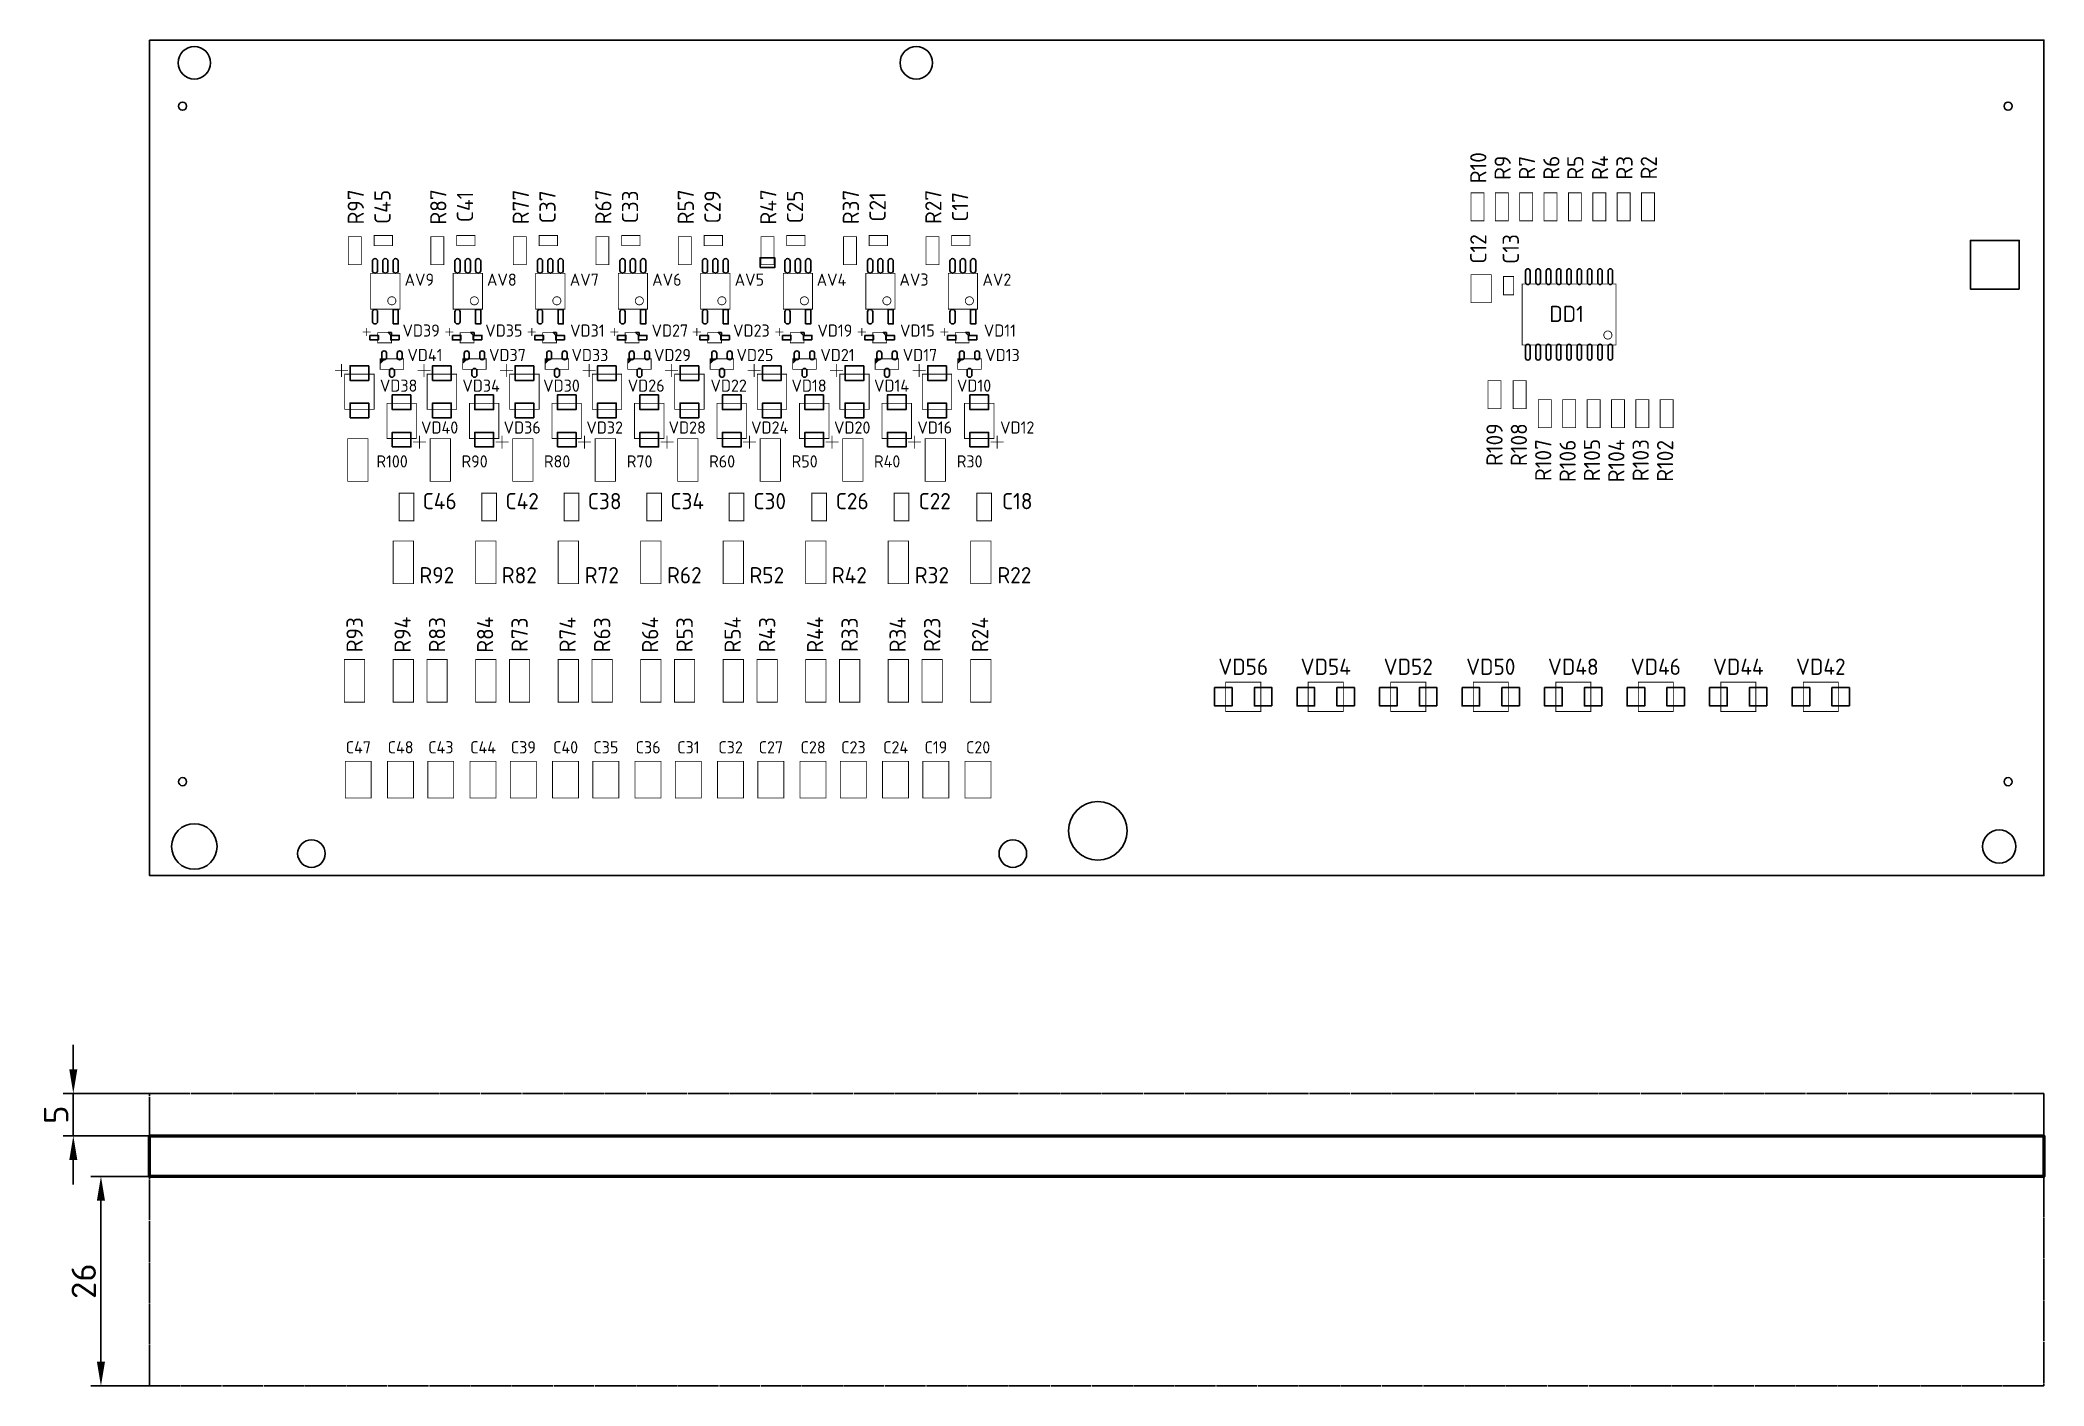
# Model space of a CAD drawing. Header units: millimetres. Extents: x -16 to 800, y -58 to 679.
# Drawn here: x 318.9 to 565.7, y -58 to 107.7 of the extents above; entities that cross this region are included whole.
import ezdxf
from ezdxf.enums import TextEntityAlignment as Align

# ---------------------------------------------------------------- set-up
doc = ezdxf.new("R2010")
doc.units = ezdxf.units.MM
doc.linetypes.add('Тип линии1', pattern=[10, 5, 0, 5])
for name, color, linetype in [('BG_OUTLINE', 7, 'Continuous'), ('PG_ASSEMBLY_BOTTOM', 7, 'Continuous'), ('PIN_BOTTOM', 7, 'Continuous'), ('RD_ASSEMBLY_BOTTOM', 7, 'Continuous'), ('РАЗМЕРЫ', 7, 'Continuous')]:
    doc.layers.add(name, color=color, linetype=linetype)
doc.styles.get("Standard").update_dxf_attribs({"font": 'txt.shx'})
doc.styles.add('ГОСТ 2.304', font='CS_Gost2304.shx')
doc.dimstyles.new('ЕСКД', dxfattribs={"dimscale": 0, "dimtxt": 3, "dimasz": 3, "dimexe": 1.25, "dimexo": 0, "dimtad": 1, "dimtoh": 1, "dimdec": 3, "dimrnd": 0.5, "dimtxsty": 'ГОСТ 2.304', "dimcen": 5, "dimadec": 3, "dimazin": 2, "dimtfac": 0.75, "dimtdec": 4, "dimtmove": 1, "dimatfit": 3, "dimfxl": 1, "dimtolj": 1, "dimarcsym": 0})

msp = doc.modelspace()

# ---------------------------------------------------------------- texts
at = {"layer": 'RD_ASSEMBLY_BOTTOM', "width": 0.916667}
for s, p in [('R10', (497, 92)), ('R9', (500, 92)), ('R7', (503, 92)), ('R6', (506, 92)), ('R5', (508.9549, 92)), ('R4', (512, 92)), ('R3', (515, 92)), ('R2', (518, 92)), ('R97', (358.7808, 87.1737)), ('C45', (362.069, 87.1782)), ('R87', (368.9408, 87.1737)), ('R77', (379.1008, 87.1737)), ('C37', (382.389, 87.1782)), ('R67', (389.2608, 87.1737)), ('C33', (392.549, 87.1782)), ('R57', (399.4208, 87.1737)), ('C29', (402.709, 87.1782)), ('R47', (409.5808, 87.1737)), ('C25', (412.869, 87.1782)), ('R37', (419.7408, 87.1737)), ('R27', (429.9008, 87.1737)), ('C17', (433.189, 87.1782)), ('C41', (372.229, 87.1782)), ('C21', (423.029, 87.1782)), ('C12', (497, 82)), ('C13', (501, 82)), ('R109', (499, 57.9028)), ('R108', (502, 57.9028)), ('R107', (505, 56)), ('R106', (508, 55.9028)), ('R105', (511, 56)), ('R104', (514, 55.9028)), ('R103', (517, 56)), ('R102', (520, 55.9028)), ('R93', (358.6329, 34.498)), ('R94', (364.5447, 34.5039)), ('R83', (368.7929, 34.498)), ('R84', (374.7047, 34.5039)), ('R73', (378.9529, 34.498)), ('R74', (384.8647, 34.5039)), ('R63', (389.1129, 34.498)), ('R64', (395.0247, 34.5039)), ('R53', (399.2729, 34.498)), ('R54', (405.1847, 34.5039)), ('R43', (409.4329, 34.498)), ('R44', (415.3447, 34.5039)), ('R33', (419.5929, 34.498)), ('R34', (425.5047, 34.5039)), ('R23', (429.7529, 34.498)), ('R24', (435.6647, 34.5039))]:
    msp.add_text(s, height=2, rotation=90, dxfattribs=at).set_placement(p, align=Align.CENTER)
for s, p in [('AV9', (365.6038, 78.2191)), ('AV8', (375.7638, 78.2191)), ('AV7', (385.9238, 78.2191)), ('AV6', (396.0838, 78.2191)), ('AV5', (406.2438, 78.2191)), ('AV4', (416.3574, 78.2045)), ('AV3', (426.5174, 78.2309)), ('AV2', (436.7238, 78.2191))]:
    msp.add_text(s, height=1.5, dxfattribs=at).set_placement(p, align=Align.MIDDLE)
for s, height, p in [('DD1', 2, (506.88, 73)), ('VD39', 1.5, (365.828, 71.2023)), ('VD35', 1.5, (376.012, 71.2023)), ('VD31', 1.5, (386.2935, 71.2023)), ('VD27', 1.5, (396.4535, 71.2023)), ('VD23', 1.5, (406.4939, 71.2023)), ('VD19', 1.5, (416.7735, 71.2023)), ('VD15', 1.5, (426.9335, 71.2023)), ('VD11', 1.5, (437.0935, 71.2023)), ('VD41', 1.5, (366.2931, 68.1851)), ('VD37', 1.5, (376.4531, 68.1851)), ('VD33', 1.5, (386.6131, 68.1851)), ('VD29', 1.5, (396.7731, 68.1851)), ('VD25', 1.5, (406.9331, 68.1851)), ('VD21', 1.5, (417.0931, 68.1851)), ('VD17', 1.5, (427.2531, 68.1851)), ('VD13', 1.5, (437.4131, 68.1851)), ('VD38', 1.5, (363.0554, 64.42)), ('VD34', 1.5, (373.2154, 64.42)), ('VD30', 1.5, (383.1116, 64.42)), ('VD26', 1.5, (393.5354, 64.42)), ('VD22', 1.5, (403.6954, 64.42)), ('VD18', 1.5, (413.5916, 64.42)), ('VD14', 1.5, (423.7516, 64.42)), ('VD10', 1.5, (433.9116, 64.42)), ('VD40', 1.5, (368.1087, 59.2634)), ('VD36', 1.5, (378.2687, 59.2634)), ('VD32', 1.5, (388.4287, 59.2634)), ('VD28', 1.5, (398.5887, 59.2634)), ('VD24', 1.5, (408.7487, 59.2634)), ('VD20', 1.5, (418.9087, 59.2634)), ('VD16', 1.5, (429.0687, 59.2634)), ('VD12', 1.5, (439.2287, 59.2634)), ('R100', 1.5, (362.2529, 55.0889)), ('R90', 1.5, (372.4129, 55.0889)), ('R80', 1.5, (382.5729, 55.0889)), ('R70', 1.5, (392.7329, 55.0889)), ('R60', 1.5, (402.8929, 55.0889)), ('R50', 1.5, (413.0529, 55.0889)), ('R40', 1.5, (423.2129, 55.0889)), ('R30', 1.5, (433.3729, 55.0889)), ('C46', 2, (368.1076, 49.9486)), ('C42', 2, (378.2676, 49.9486)), ('C38', 2, (388.4276, 49.9486)), ('C34', 2, (398.5876, 49.9486)), ('C30', 2, (408.7476, 49.9486)), ('C26', 2, (418.9076, 49.9486)), ('C22', 2, (429.0676, 49.9486)), ('C18', 2, (439.2276, 49.9486)), ('R92', 2, (367.7576, 40.8268)), ('R82', 2, (377.9176, 40.8268)), ('R72', 2, (388.0776, 40.8268)), ('R62', 2, (398.2376, 40.8268)), ('R52', 2, (408.3976, 40.8268)), ('R42', 2, (418.5576, 40.8268)), ('R32', 2, (428.7176, 40.8268)), ('R22', 2, (438.8776, 40.8268)), ('VD56', 2, (467.059, 29.555)), ('VD54', 2, (477.219, 29.555)), ('VD52', 2, (487.379, 29.555)), ('VD50', 2, (497.539, 29.555)), ('VD48', 2, (507.699, 29.555)), ('VD46', 2, (517.859, 29.555)), ('VD44', 2, (528.019, 29.555)), ('VD42', 2, (538.179, 29.555)), ('C47', 1.5, (358.0954, 19.8869)), ('C48', 1.5, (363.2954, 19.8869)), ('C43', 1.5, (368.2554, 19.8869)), ('C44', 1.5, (373.4554, 19.8869)), ('C39', 1.5, (378.4154, 19.8869)), ('C40', 1.5, (383.6154, 19.8869)), ('C35', 1.5, (388.5754, 19.8869)), ('C36', 1.5, (393.7754, 19.8869)), ('C31', 1.5, (398.7354, 19.8869)), ('C32', 1.5, (403.9354, 19.8869)), ('C27', 1.5, (408.8954, 19.8869)), ('C28', 1.5, (414.0954, 19.8869)), ('C23', 1.5, (419.0554, 19.8869)), ('C24', 1.5, (424.2554, 19.8869)), ('C19', 1.5, (429.2154, 19.8869)), ('C20', 1.5, (434.4154, 19.8869))]:
    msp.add_text(s, height=height, dxfattribs=at).set_placement(p, align=Align.CENTER)

# ---------------------------------------------------------------- blocks, each defined once
blk = doc.blocks.new('*D427')
at = {"layer": 'Defpoints', "color": 0}
for p in [(332.4, -22), (323, -27.2), (332.4, -27.2)]:
    blk.add_point(p, dxfattribs=at)
at = {"layer": 'РАЗМЕРЫ', "color": 0, "lineweight": -2}
for p, q in [((323, -19), (323, -16)), ((332.4, -22), (321.75, -22)), ((323, -22), (323, -27.2)), ((332.4, -27.2), (321.75, -27.2)), ((323, -30.2), (323, -33.2))]:
    blk.add_line(p, q, dxfattribs=at)
at = {"layer": 'РАЗМЕРЫ', "color": 0}
for points in [[(322.5, -19), (323.5, -19), (323, -22)], [(323.5, -30.2), (322.5, -30.2), (323, -27.2)]]:
    blk.add_solid(points, dxfattribs=at)
at = {"layer": 'РАЗМЕРЫ', "color": 0, "insert": (320.88, -24.6), "char_height": 3, "attachment_point": 5, "rotation": 90}
blk.add_mtext('\\A1;5', dxfattribs=at)
blk = doc.blocks.new('*D428')
at = {"layer": 'Defpoints', "color": 0}
for p in [(332.4, -32.2), (326.4, -58), (332.4, -58)]:
    blk.add_point(p, dxfattribs=at)
at = {"layer": 'РАЗМЕРЫ', "color": 0, "lineweight": -2}
for p, q in [((332.4, -32.2), (325.15, -32.2)), ((326.4, -35.2), (326.4, -55)), ((332.4, -58), (325.15, -58))]:
    blk.add_line(p, q, dxfattribs=at)
at = {"layer": 'РАЗМЕРЫ', "color": 0}
for points in [[(326.9, -35.2), (325.9, -35.2), (326.4, -32.2)], [(325.9, -55), (326.9, -55), (326.4, -58)]]:
    blk.add_solid(points, dxfattribs=at)
at = {"layer": 'РАЗМЕРЫ', "color": 0, "insert": (324.28, -45.1), "char_height": 3, "attachment_point": 5, "rotation": 90}
blk.add_mtext('\\A1;26', dxfattribs=at)

# ---------------------------------------------------------------- dimensions: what is measured, and where the dimension line sits
at = {"layer": 'РАЗМЕРЫ'}
for base, p1, p2, picture, middle in [((323, -27.2), (332.4, -22), (332.4, -27.2), '*D427', (320.875, -24.6)), ((326.4, -58), (332.4, -32.2), (332.4, -58), '*D428', (324.275, -45.1))]:
    dim = msp.add_linear_dim(base=base, p1=p1, p2=p2, angle=90, dimstyle='ЕСКД', override={"dimscale": 1, "dimlfac": 1, "dimsah": 1, "dimtolj": 1}, dxfattribs=at)
    dim.commit()
    dim.dimension.update_dxf_attribs({"geometry": picture, "text_midpoint": middle})

# ---------------------------------------------------------------- linework, layer by layer
at = {"layer": 'BG_OUTLINE'}
msp.add_lwpolyline([(332.4, 107.72), (565.65, 107.72), (565.65, 4.85), (332.4, 4.85)], close=True, dxfattribs=at)
at = {"layer": 'BG_OUTLINE', "linetype": 'Тип линии1'}
msp.add_lwpolyline([(332.4, -22), (565.65, -22), (565.65, -58), (332.4, -58)], close=True, dxfattribs=at)
at = {"layer": 'BG_OUTLINE', "lineweight": 50}
msp.add_lwpolyline([(332.4, -27.2), (565.65, -27.2), (565.65, -32.2), (332.4, -32.2)], close=True, dxfattribs=at)
at = {"layer": 'PG_ASSEMBLY_BOTTOM'}
for points, const_width in [([(496.7, 88.905), (495.1, 88.905), (495.1, 85.455), (496.7, 85.455), (496.7, 88.905)], 0.1), ([(499.7, 88.905), (498.1, 88.905), (498.1, 85.455), (499.7, 85.455), (499.7, 88.905)], 0.1), ([(502.7, 88.905), (501.1, 88.905), (501.1, 85.455), (502.7, 85.455), (502.7, 88.905)], 0.1), ([(505.7, 88.905), (504.1, 88.905), (504.1, 85.455), (505.7, 85.455), (505.7, 88.905)], 0.1), ([(508.7, 88.905), (507.1, 88.905), (507.1, 85.455), (508.7, 85.455), (508.7, 88.905)], 0.1), ([(511.7, 88.905), (510.1, 88.905), (510.1, 85.455), (511.7, 85.455), (511.7, 88.905)], 0.1), ([(514.7, 88.905), (513.1, 88.905), (513.1, 85.455), (514.7, 85.455), (514.7, 88.905)], 0.1), ([(517.7, 88.905), (516.1, 88.905), (516.1, 85.455), (517.7, 85.455), (517.7, 88.905)], 0.1), ([(356.869, 80.065), (358.469, 80.065), (358.469, 83.515), (356.869, 83.515), (356.869, 80.065)], 0.1), ([(360.044, 83.665), (360.044, 82.415), (362.294, 82.415), (362.294, 83.665), (360.044, 83.665)], 0.1), ([(367.029, 80.065), (368.629, 80.065), (368.629, 83.515), (367.029, 83.515), (367.029, 80.065)], 0.1), ([(370.204, 83.665), (370.204, 82.415), (372.454, 82.415), (372.454, 83.665), (370.204, 83.665)], 0.1), ([(377.189, 80.065), (378.789, 80.065), (378.789, 83.515), (377.189, 83.515), (377.189, 80.065)], 0.1), ([(380.364, 83.665), (380.364, 82.415), (382.614, 82.415), (382.614, 83.665), (380.364, 83.665)], 0.1), ([(387.349, 80.065), (388.949, 80.065), (388.949, 83.515), (387.349, 83.515), (387.349, 80.065)], 0.1), ([(390.524, 83.665), (390.524, 82.415), (392.774, 82.415), (392.774, 83.665), (390.524, 83.665)], 0.1), ([(397.509, 80.065), (399.109, 80.065), (399.109, 83.515), (397.509, 83.515), (397.509, 80.065)], 0.1), ([(400.684, 83.665), (400.684, 82.415), (402.934, 82.415), (402.934, 83.665), (400.684, 83.665)], 0.1), ([(407.669, 80.065), (409.269, 80.065), (409.269, 83.515), (407.669, 83.515), (407.669, 80.065)], 0.1), ([(410.844, 83.665), (410.844, 82.415), (413.094, 82.415), (413.094, 83.665), (410.844, 83.665)], 0.1), ([(417.829, 80.065), (419.429, 80.065), (419.429, 83.515), (417.829, 83.515), (417.829, 80.065)], 0.1), ([(421.004, 83.665), (421.004, 82.415), (423.254, 82.415), (423.254, 83.665), (421.004, 83.665)], 0.1), ([(427.989, 80.065), (429.589, 80.065), (429.589, 83.515), (427.989, 83.515), (427.989, 80.065)], 0.1), ([(431.164, 83.665), (431.164, 82.415), (433.414, 82.415), (433.414, 83.665), (431.164, 83.665)], 0.1), ([(359.619, 74.59), (363.219, 74.59), (363.219, 78.99), (359.619, 78.99), (359.619, 74.59)], 0.1), ([(369.779, 74.59), (373.379, 74.59), (373.379, 78.99), (369.779, 78.99), (369.779, 74.59)], 0.1), ([(379.939, 74.59), (383.539, 74.59), (383.539, 78.99), (379.939, 78.99), (379.939, 74.59)], 0.1), ([(390.099, 74.59), (393.699, 74.59), (393.699, 78.99), (390.099, 78.99), (390.099, 74.59)], 0.1), ([(400.259, 74.59), (403.859, 74.59), (403.859, 78.99), (400.259, 78.99), (400.259, 74.59)], 0.1), ([(410.419, 74.59), (414.019, 74.59), (414.019, 78.99), (410.419, 78.99), (410.419, 74.59)], 0.1), ([(420.579, 74.59), (424.179, 74.59), (424.179, 78.99), (420.579, 78.99), (420.579, 74.59)], 0.1), ([(430.739, 74.59), (434.339, 74.59), (434.339, 78.99), (430.739, 78.99), (430.739, 74.59)], 0.1), ([(495.1, 75.39), (497.6, 75.39), (497.6, 78.84), (495.1, 78.84), (495.1, 75.39)], 0.1), ([(499.1, 76.35), (500.35, 76.35), (500.35, 78.6), (499.1, 78.6), (499.1, 76.35)], 0.1), ([(501.405, 70.185), (512.955, 70.185), (512.955, 77.685), (501.405, 77.685), (501.405, 70.185)], 0.1), ([(359.63, 71.773), (358.63, 71.773)], 0.1), ([(359.13, 72.273), (359.13, 71.273)], 0.1), ([(360.48, 71.698), (360.48, 70.448), (362.18, 70.448), (362.18, 71.698), (360.48, 71.698)], 0.1), ([(369.79, 71.773), (368.79, 71.773)], 0.1), ([(369.29, 72.273), (369.29, 71.273)], 0.1), ([(370.64, 71.698), (370.64, 70.448), (372.34, 70.448), (372.34, 71.698), (370.64, 71.698)], 0.1), ([(379.95, 71.773), (378.95, 71.773)], 0.1), ([(379.45, 72.273), (379.45, 71.273)], 0.1), ([(380.8, 71.698), (380.8, 70.448), (382.5, 70.448), (382.5, 71.698), (380.8, 71.698)], 0.1), ([(390.11, 71.773), (389.11, 71.773)], 0.1), ([(389.61, 72.273), (389.61, 71.273)], 0.1), ([(390.96, 71.698), (390.96, 70.448), (392.66, 70.448), (392.66, 71.698), (390.96, 71.698)], 0.1), ([(400.27, 71.773), (399.27, 71.773)], 0.1), ([(399.77, 72.273), (399.77, 71.273)], 0.1), ([(401.12, 71.698), (401.12, 70.448), (402.82, 70.448), (402.82, 71.698), (401.12, 71.698)], 0.1), ([(410.43, 71.773), (409.43, 71.773)], 0.1), ([(409.93, 72.273), (409.93, 71.273)], 0.1), ([(411.28, 71.698), (411.28, 70.448), (412.98, 70.448), (412.98, 71.698), (411.28, 71.698)], 0.1), ([(420.59, 71.773), (419.59, 71.773)], 0.1), ([(420.09, 72.273), (420.09, 71.273)], 0.1), ([(421.44, 71.698), (421.44, 70.448), (423.14, 70.448), (423.14, 71.698), (421.44, 71.698)], 0.1), ([(430.75, 71.773), (429.75, 71.773)], 0.1), ([(430.25, 72.273), (430.25, 71.273)], 0.1), ([(431.6, 71.698), (431.6, 70.448), (433.3, 70.448), (433.3, 71.698), (431.6, 71.698)], 0.1), ([(356.83, 67.02), (355.23, 67.02)], 0.1), ([(356.03, 66.22), (356.03, 67.82)], 0.1), ([(360.042, 66.582), (356.418, 66.582), (356.418, 62.258), (360.042, 62.258), (360.042, 66.582)], 0.1), ([(360.78, 67.17), (363.68, 67.17), (363.68, 68.47), (360.78, 68.47), (360.78, 67.17)], 0.1), ([(360.93, 68.42), (360.83, 68.32)], 0.1), ([(361.03, 68.42), (360.83, 68.22)], 0.1), ([(361.13, 68.42), (360.83, 68.12)], 0.1), ([(361.23, 68.42), (360.83, 68.02)], 0.1), ([(361.33, 68.42), (360.83, 67.92)], 0.1), ([(366.99, 67.02), (365.39, 67.02)], 0.1), ([(366.19, 66.22), (366.19, 67.82)], 0.1), ([(370.202, 66.582), (366.578, 66.582), (366.578, 62.258), (370.202, 62.258), (370.202, 66.582)], 0.1), ([(370.94, 67.17), (373.84, 67.17), (373.84, 68.47), (370.94, 68.47), (370.94, 67.17)], 0.1), ([(371.09, 68.42), (370.99, 68.32)], 0.1), ([(371.19, 68.42), (370.99, 68.22)], 0.1), ([(371.29, 68.42), (370.99, 68.12)], 0.1), ([(371.39, 68.42), (370.99, 68.02)], 0.1), ([(371.49, 68.42), (370.99, 67.92)], 0.1), ([(377.15, 67.02), (375.55, 67.02)], 0.1), ([(376.35, 66.22), (376.35, 67.82)], 0.1), ([(380.362, 66.582), (376.738, 66.582), (376.738, 62.258), (380.362, 62.258), (380.362, 66.582)], 0.1), ([(381.1, 67.17), (384, 67.17), (384, 68.47), (381.1, 68.47), (381.1, 67.17)], 0.1), ([(381.25, 68.42), (381.15, 68.32)], 0.1), ([(381.35, 68.42), (381.15, 68.22)], 0.1), ([(381.45, 68.42), (381.15, 68.12)], 0.1), ([(381.55, 68.42), (381.15, 68.02)], 0.1), ([(381.65, 68.42), (381.15, 67.92)], 0.1), ([(387.31, 67.02), (385.71, 67.02)], 0.1), ([(386.51, 66.22), (386.51, 67.82)], 0.1), ([(390.522, 66.582), (386.898, 66.582), (386.898, 62.258), (390.522, 62.258), (390.522, 66.582)], 0.1), ([(391.26, 67.17), (394.16, 67.17), (394.16, 68.47), (391.26, 68.47), (391.26, 67.17)], 0.1), ([(391.41, 68.42), (391.31, 68.32)], 0.1), ([(391.51, 68.42), (391.31, 68.22)], 0.1), ([(391.61, 68.42), (391.31, 68.12)], 0.1), ([(391.71, 68.42), (391.31, 68.02)], 0.1), ([(391.81, 68.42), (391.31, 67.92)], 0.1), ([(397.47, 67.02), (395.87, 67.02)], 0.1), ([(396.67, 66.22), (396.67, 67.82)], 0.1), ([(400.682, 66.582), (397.058, 66.582), (397.058, 62.258), (400.682, 62.258), (400.682, 66.582)], 0.1), ([(401.42, 67.17), (404.32, 67.17), (404.32, 68.47), (401.42, 68.47), (401.42, 67.17)], 0.1), ([(401.57, 68.42), (401.47, 68.32)], 0.1), ([(401.67, 68.42), (401.47, 68.22)], 0.1), ([(401.77, 68.42), (401.47, 68.12)], 0.1), ([(401.87, 68.42), (401.47, 68.02)], 0.1), ([(401.97, 68.42), (401.47, 67.92)], 0.1), ([(407.63, 67.02), (406.03, 67.02)], 0.1), ([(406.83, 66.22), (406.83, 67.82)], 0.1), ([(410.842, 66.582), (407.218, 66.582), (407.218, 62.258), (410.842, 62.258), (410.842, 66.582)], 0.1), ([(411.58, 67.17), (414.48, 67.17), (414.48, 68.47), (411.58, 68.47), (411.58, 67.17)], 0.1), ([(411.73, 68.42), (411.63, 68.32)], 0.1), ([(411.83, 68.42), (411.63, 68.22)], 0.1), ([(411.93, 68.42), (411.63, 68.12)], 0.1), ([(412.03, 68.42), (411.63, 68.02)], 0.1), ([(412.13, 68.42), (411.63, 67.92)], 0.1), ([(417.79, 67.02), (416.19, 67.02)], 0.1), ([(416.99, 66.22), (416.99, 67.82)], 0.1), ([(421.002, 66.582), (417.378, 66.582), (417.378, 62.258), (421.002, 62.258), (421.002, 66.582)], 0.1), ([(421.74, 67.17), (424.64, 67.17), (424.64, 68.47), (421.74, 68.47), (421.74, 67.17)], 0.1), ([(421.89, 68.42), (421.79, 68.32)], 0.1), ([(421.99, 68.42), (421.79, 68.22)], 0.1), ([(422.09, 68.42), (421.79, 68.12)], 0.1), ([(422.19, 68.42), (421.79, 68.02)], 0.1), ([(422.29, 68.42), (421.79, 67.92)], 0.1), ([(427.95, 67.02), (426.35, 67.02)], 0.1), ([(427.15, 66.22), (427.15, 67.82)], 0.1), ([(431.162, 66.582), (427.538, 66.582), (427.538, 62.258), (431.162, 62.258), (431.162, 66.582)], 0.1), ([(431.9, 67.17), (434.8, 67.17), (434.8, 68.47), (431.9, 68.47), (431.9, 67.17)], 0.1), ([(432.05, 68.42), (431.95, 68.32)], 0.1), ([(432.15, 68.42), (431.95, 68.22)], 0.1), ([(432.25, 68.42), (431.95, 68.12)], 0.1), ([(432.35, 68.42), (431.95, 68.02)], 0.1), ([(432.45, 68.42), (431.95, 67.92)], 0.1), ([(497.204, 62.325), (498.804, 62.325), (498.804, 65.775), (497.204, 65.775), (497.204, 62.325)], 0.1), ([(500.3, 62.325), (501.9, 62.325), (501.9, 65.775), (500.3, 65.775), (500.3, 62.325)], 0.1), ([(361.618, 58.658), (365.242, 58.658), (365.242, 62.982), (361.618, 62.982), (361.618, 58.658)], 0.1), ([(371.778, 58.658), (375.402, 58.658), (375.402, 62.982), (371.778, 62.982), (371.778, 58.658)], 0.1), ([(381.938, 58.658), (385.562, 58.658), (385.562, 62.982), (381.938, 62.982), (381.938, 58.658)], 0.1), ([(392.098, 58.658), (395.722, 58.658), (395.722, 62.982), (392.098, 62.982), (392.098, 58.658)], 0.1), ([(402.258, 58.658), (405.882, 58.658), (405.882, 62.982), (402.258, 62.982), (402.258, 58.658)], 0.1), ([(412.418, 58.658), (416.042, 58.658), (416.042, 62.982), (412.418, 62.982), (412.418, 58.658)], 0.1), ([(422.578, 58.658), (426.202, 58.658), (426.202, 62.982), (422.578, 62.982), (422.578, 58.658)], 0.1), ([(432.738, 58.658), (436.362, 58.658), (436.362, 62.982), (432.738, 62.982), (432.738, 58.658)], 0.1), ([(503.4, 60), (505, 60), (505, 63.45), (503.4, 63.45), (503.4, 60)], 0.1), ([(506.4, 60), (508, 60), (508, 63.45), (506.4, 63.45), (506.4, 60)], 0.1), ([(509.4, 60), (511, 60), (511, 63.45), (509.4, 63.45), (509.4, 60)], 0.1), ([(512.4, 60), (514, 60), (514, 63.45), (512.4, 63.45), (512.4, 60)], 0.1), ([(515.4, 60), (517, 60), (517, 63.45), (515.4, 63.45), (515.4, 60)], 0.1), ([(518.4, 60), (520, 60), (520, 63.45), (518.4, 63.45), (518.4, 60)], 0.1), ([(356.78, 53.395), (359.28, 53.395), (359.28, 58.645), (356.78, 58.645), (356.78, 53.395)], 0.1), ([(364.83, 58.22), (366.43, 58.22)], 0.1), ([(365.63, 59.02), (365.63, 57.42)], 0.1), ([(366.94, 53.395), (369.44, 53.395), (369.44, 58.645), (366.94, 58.645), (366.94, 53.395)], 0.1), ([(374.99, 58.22), (376.59, 58.22)], 0.1), ([(375.79, 59.02), (375.79, 57.42)], 0.1), ([(377.1, 53.395), (379.6, 53.395), (379.6, 58.645), (377.1, 58.645), (377.1, 53.395)], 0.1), ([(385.15, 58.22), (386.75, 58.22)], 0.1), ([(385.95, 59.02), (385.95, 57.42)], 0.1), ([(387.26, 53.395), (389.76, 53.395), (389.76, 58.645), (387.26, 58.645), (387.26, 53.395)], 0.1), ([(395.31, 58.22), (396.91, 58.22)], 0.1), ([(396.11, 59.02), (396.11, 57.42)], 0.1), ([(397.42, 53.395), (399.92, 53.395), (399.92, 58.645), (397.42, 58.645), (397.42, 53.395)], 0.1), ([(405.47, 58.22), (407.07, 58.22)], 0.1), ([(406.27, 59.02), (406.27, 57.42)], 0.1), ([(407.58, 53.395), (410.08, 53.395), (410.08, 58.645), (407.58, 58.645), (407.58, 53.395)], 0.1), ([(415.63, 58.22), (417.23, 58.22)], 0.1), ([(416.43, 59.02), (416.43, 57.42)], 0.1), ([(417.74, 53.395), (420.24, 53.395), (420.24, 58.645), (417.74, 58.645), (417.74, 53.395)], 0.1), ([(425.79, 58.22), (427.39, 58.22)], 0.1), ([(426.59, 59.02), (426.59, 57.42)], 0.1), ([(427.9, 53.395), (430.4, 53.395), (430.4, 58.645), (427.9, 58.645), (427.9, 53.395)], 0.1), ([(435.95, 58.22), (437.55, 58.22)], 0.1), ([(436.75, 59.02), (436.75, 57.42)], 0.1), ([(363.13, 48.52), (364.93, 48.52), (364.93, 51.92), (363.13, 51.92), (363.13, 48.52)], 0.12), ([(373.29, 48.52), (375.09, 48.52), (375.09, 51.92), (373.29, 51.92), (373.29, 48.52)], 0.12), ([(383.45, 48.52), (385.25, 48.52), (385.25, 51.92), (383.45, 51.92), (383.45, 48.52)], 0.12), ([(393.61, 48.52), (395.41, 48.52), (395.41, 51.92), (393.61, 51.92), (393.61, 48.52)], 0.12), ([(403.77, 48.52), (405.57, 48.52), (405.57, 51.92), (403.77, 51.92), (403.77, 48.52)], 0.12), ([(413.93, 48.52), (415.73, 48.52), (415.73, 51.92), (413.93, 51.92), (413.93, 48.52)], 0.12), ([(424.09, 48.52), (425.89, 48.52), (425.89, 51.92), (424.09, 51.92), (424.09, 48.52)], 0.12), ([(434.25, 48.52), (436.05, 48.52), (436.05, 51.92), (434.25, 51.92), (434.25, 48.52)], 0.12), ([(362.38, 40.795), (364.88, 40.795), (364.88, 46.045), (362.38, 46.045), (362.38, 40.795)], 0.1), ([(372.54, 40.795), (375.04, 40.795), (375.04, 46.045), (372.54, 46.045), (372.54, 40.795)], 0.1), ([(382.7, 40.795), (385.2, 40.795), (385.2, 46.045), (382.7, 46.045), (382.7, 40.795)], 0.1), ([(392.86, 40.795), (395.36, 40.795), (395.36, 46.045), (392.86, 46.045), (392.86, 40.795)], 0.1), ([(403.02, 40.795), (405.52, 40.795), (405.52, 46.045), (403.02, 46.045), (403.02, 40.795)], 0.1), ([(413.18, 40.795), (415.68, 40.795), (415.68, 46.045), (413.18, 46.045), (413.18, 40.795)], 0.1), ([(423.34, 40.795), (425.84, 40.795), (425.84, 46.045), (423.34, 46.045), (423.34, 40.795)], 0.1), ([(433.5, 40.795), (436, 40.795), (436, 46.045), (433.5, 46.045), (433.5, 40.795)], 0.1), ([(356.38, 26.195), (358.88, 26.195), (358.88, 31.445), (356.38, 31.445), (356.38, 26.195)], 0.1), ([(364.88, 31.445), (362.38, 31.445), (362.38, 26.195), (364.88, 26.195), (364.88, 31.445)], 0.1), ([(366.54, 26.195), (369.04, 26.195), (369.04, 31.445), (366.54, 31.445), (366.54, 26.195)], 0.1), ([(375.04, 31.445), (372.54, 31.445), (372.54, 26.195), (375.04, 26.195), (375.04, 31.445)], 0.1), ([(376.7, 26.195), (379.2, 26.195), (379.2, 31.445), (376.7, 31.445), (376.7, 26.195)], 0.1), ([(385.2, 31.445), (382.7, 31.445), (382.7, 26.195), (385.2, 26.195), (385.2, 31.445)], 0.1), ([(386.86, 26.195), (389.36, 26.195), (389.36, 31.445), (386.86, 31.445), (386.86, 26.195)], 0.1), ([(395.36, 31.445), (392.86, 31.445), (392.86, 26.195), (395.36, 26.195), (395.36, 31.445)], 0.1), ([(397.02, 26.195), (399.52, 26.195), (399.52, 31.445), (397.02, 31.445), (397.02, 26.195)], 0.1), ([(405.52, 31.445), (403.02, 31.445), (403.02, 26.195), (405.52, 26.195), (405.52, 31.445)], 0.1), ([(407.18, 26.195), (409.68, 26.195), (409.68, 31.445), (407.18, 31.445), (407.18, 26.195)], 0.1), ([(415.68, 31.445), (413.18, 31.445), (413.18, 26.195), (415.68, 26.195), (415.68, 31.445)], 0.1), ([(417.34, 26.195), (419.84, 26.195), (419.84, 31.445), (417.34, 31.445), (417.34, 26.195)], 0.1), ([(425.84, 31.445), (423.34, 31.445), (423.34, 26.195), (425.84, 26.195), (425.84, 31.445)], 0.1), ([(427.5, 26.195), (430, 26.195), (430, 31.445), (427.5, 31.445), (427.5, 26.195)], 0.1), ([(436, 31.445), (433.5, 31.445), (433.5, 26.195), (436, 26.195), (436, 31.445)], 0.1), ([(464.901, 28.665), (464.901, 25.045), (469.217, 25.045), (469.217, 28.665), (464.901, 28.665)], 0.1), ([(475.061, 28.665), (475.061, 25.045), (479.377, 25.045), (479.377, 28.665), (475.061, 28.665)], 0.1), ([(485.221, 28.665), (485.221, 25.045), (489.537, 25.045), (489.537, 28.665), (485.221, 28.665)], 0.1), ([(495.381, 28.665), (495.381, 25.045), (499.697, 25.045), (499.697, 28.665), (495.381, 28.665)], 0.1), ([(505.541, 28.665), (505.541, 25.045), (509.857, 25.045), (509.857, 28.665), (505.541, 28.665)], 0.1), ([(515.701, 28.665), (515.701, 25.045), (520.017, 25.045), (520.017, 28.665), (515.701, 28.665)], 0.1), ([(525.861, 28.665), (525.861, 25.045), (530.177, 25.045), (530.177, 28.665), (525.861, 28.665)], 0.1), ([(536.021, 28.665), (536.021, 25.045), (540.337, 25.045), (540.337, 28.665), (536.021, 28.665)], 0.1), ([(356.484, 14.4), (359.684, 14.4), (359.684, 18.9), (356.484, 18.9), (356.484, 14.4)], 0.1), ([(361.684, 14.4), (364.884, 14.4), (364.884, 18.9), (361.684, 18.9), (361.684, 14.4)], 0.1), ([(366.644, 14.4), (369.844, 14.4), (369.844, 18.9), (366.644, 18.9), (366.644, 14.4)], 0.1), ([(371.844, 14.4), (375.044, 14.4), (375.044, 18.9), (371.844, 18.9), (371.844, 14.4)], 0.1), ([(376.804, 14.4), (380.004, 14.4), (380.004, 18.9), (376.804, 18.9), (376.804, 14.4)], 0.1), ([(382.004, 14.4), (385.204, 14.4), (385.204, 18.9), (382.004, 18.9), (382.004, 14.4)], 0.1), ([(386.964, 14.4), (390.164, 14.4), (390.164, 18.9), (386.964, 18.9), (386.964, 14.4)], 0.1), ([(392.164, 14.4), (395.364, 14.4), (395.364, 18.9), (392.164, 18.9), (392.164, 14.4)], 0.1), ([(397.124, 14.4), (400.324, 14.4), (400.324, 18.9), (397.124, 18.9), (397.124, 14.4)], 0.1), ([(402.324, 14.4), (405.524, 14.4), (405.524, 18.9), (402.324, 18.9), (402.324, 14.4)], 0.1), ([(407.284, 14.4), (410.484, 14.4), (410.484, 18.9), (407.284, 18.9), (407.284, 14.4)], 0.1), ([(412.484, 14.4), (415.684, 14.4), (415.684, 18.9), (412.484, 18.9), (412.484, 14.4)], 0.1), ([(417.444, 14.4), (420.644, 14.4), (420.644, 18.9), (417.444, 18.9), (417.444, 14.4)], 0.1), ([(422.644, 14.4), (425.844, 14.4), (425.844, 18.9), (422.644, 18.9), (422.644, 14.4)], 0.1), ([(427.604, 14.4), (430.804, 14.4), (430.804, 18.9), (427.604, 18.9), (427.604, 14.4)], 0.1), ([(432.804, 14.4), (436.004, 14.4), (436.004, 18.9), (432.804, 18.9), (432.804, 14.4)], 0.1)]:
    msp.add_lwpolyline(points, dxfattribs=dict(at, const_width=const_width))
for points in [[(562.604, 77.05), (556.604, 77.05), (556.604, 83.05), (562.604, 83.05)], [(362.18, 71.698), (361.755, 71.698), (362.18, 71.273)], [(372.34, 71.698), (371.915, 71.698), (372.34, 71.273)], [(382.5, 71.698), (382.075, 71.698), (382.5, 71.273)], [(392.66, 71.698), (392.235, 71.698), (392.66, 71.273)], [(402.82, 71.698), (402.395, 71.698), (402.82, 71.273)], [(412.98, 71.698), (412.555, 71.698), (412.98, 71.273)], [(423.14, 71.698), (422.715, 71.698), (423.14, 71.273)], [(433.3, 71.698), (432.875, 71.698), (433.3, 71.273)]]:
    msp.add_lwpolyline(points, close=True, dxfattribs=at)
at = {"layer": 'PG_ASSEMBLY_BOTTOM', "const_width": 0.1}
for points in [[(362.219, 75.115, 1), (362.219, 76.115, 1), (362.219, 75.115)], [(372.379, 75.115, 1), (372.379, 76.115, 1), (372.379, 75.115)], [(382.539, 75.115, 1), (382.539, 76.115, 1), (382.539, 75.115)], [(392.699, 75.115, 1), (392.699, 76.115, 1), (392.699, 75.115)], [(402.859, 75.115, 1), (402.859, 76.115, 1), (402.859, 75.115)], [(413.019, 75.115, 1), (413.019, 76.115, 1), (413.019, 75.115)], [(423.179, 75.115, 1), (423.179, 76.115, 1), (423.179, 75.115)], [(433.339, 75.115, 1), (433.339, 76.115, 1), (433.339, 75.115)], [(511.955, 70.898, 1), (511.955, 71.897, 1), (511.955, 70.898)]]:
    msp.add_lwpolyline(points, format="xyb", dxfattribs=at)
at = {"layer": 'PIN_BOTTOM'}
for points in [[(360.469, 79.335), (360.469, 80.495, 1), (359.829, 80.495), (359.829, 79.335, 1)], [(361.739, 79.335), (361.739, 80.495, 1), (361.099, 80.495), (361.099, 79.335, 1)], [(363.009, 79.335), (363.009, 80.495, 1), (362.369, 80.495), (362.369, 79.335, 1)], [(370.629, 79.335), (370.629, 80.495, 1), (369.989, 80.495), (369.989, 79.335, 1)], [(371.899, 79.335), (371.899, 80.495, 1), (371.259, 80.495), (371.259, 79.335, 1)], [(373.169, 79.335), (373.169, 80.495, 1), (372.529, 80.495), (372.529, 79.335, 1)], [(380.789, 79.335), (380.789, 80.495, 1), (380.149, 80.495), (380.149, 79.335, 1)], [(382.059, 79.335), (382.059, 80.495, 1), (381.419, 80.495), (381.419, 79.335, 1)], [(383.329, 79.335), (383.329, 80.495, 1), (382.689, 80.495), (382.689, 79.335, 1)], [(390.949, 79.335), (390.949, 80.495, 1), (390.309, 80.495), (390.309, 79.335, 1)], [(392.219, 79.335), (392.219, 80.495, 1), (391.579, 80.495), (391.579, 79.335, 1)], [(393.489, 79.335), (393.489, 80.495, 1), (392.849, 80.495), (392.849, 79.335, 1)], [(401.109, 79.335), (401.109, 80.495, 1), (400.469, 80.495), (400.469, 79.335, 1)], [(402.379, 79.335), (402.379, 80.495, 1), (401.739, 80.495), (401.739, 79.335, 1)], [(403.649, 79.335), (403.649, 80.495, 1), (403.009, 80.495), (403.009, 79.335, 1)], [(411.269, 79.335), (411.269, 80.495, 1), (410.629, 80.495), (410.629, 79.335, 1)], [(412.539, 79.335), (412.539, 80.495, 1), (411.899, 80.495), (411.899, 79.335, 1)], [(413.809, 79.335), (413.809, 80.495, 1), (413.169, 80.495), (413.169, 79.335, 1)], [(421.429, 79.335), (421.429, 80.495, 1), (420.789, 80.495), (420.789, 79.335, 1)], [(422.699, 79.335), (422.699, 80.495, 1), (422.059, 80.495), (422.059, 79.335, 1)], [(423.969, 79.335), (423.969, 80.495, 1), (423.329, 80.495), (423.329, 79.335, 1)], [(431.589, 79.335), (431.589, 80.495, 1), (430.949, 80.495), (430.949, 79.335, 1)], [(432.859, 79.335), (432.859, 80.495, 1), (432.219, 80.495), (432.219, 79.335, 1)], [(434.129, 79.335), (434.129, 80.495, 1), (433.489, 80.495), (433.489, 79.335, 1)], [(502.375, 77.88), (502.375, 79.28, 1), (501.825, 79.28), (501.825, 77.88, 1)], [(503.645, 77.88), (503.645, 79.28, 1), (503.095, 79.28), (503.095, 77.88, 1)], [(504.915, 77.88), (504.915, 79.28, 1), (504.365, 79.28), (504.365, 77.88, 1)], [(506.185, 77.88), (506.185, 79.28, 1), (505.635, 79.28), (505.635, 77.88, 1)], [(507.455, 77.88), (507.455, 79.28, 1), (506.905, 79.28), (506.905, 77.88, 1)], [(508.725, 77.88), (508.725, 79.28, 1), (508.175, 79.28), (508.175, 77.88, 1)], [(509.995, 77.88), (509.995, 79.28, 1), (509.445, 79.28), (509.445, 77.88, 1)], [(511.265, 77.88), (511.265, 79.28, 1), (510.715, 79.28), (510.715, 77.88, 1)], [(512.535, 77.88), (512.535, 79.28, 1), (511.985, 79.28), (511.985, 77.88, 1)], [(359.829, 73.085), (359.829, 74.245, -1), (360.469, 74.245), (360.469, 73.085, -1)], [(369.989, 73.085), (369.989, 74.245, -1), (370.629, 74.245), (370.629, 73.085, -1)], [(380.149, 73.085), (380.149, 74.245, -1), (380.789, 74.245), (380.789, 73.085, -1)], [(390.309, 73.085), (390.309, 74.245, -1), (390.949, 74.245), (390.949, 73.085, -1)], [(400.469, 73.085), (400.469, 74.245, -1), (401.109, 74.245), (401.109, 73.085, -1)], [(410.629, 73.085), (410.629, 74.245, -1), (411.269, 74.245), (411.269, 73.085, -1)], [(420.789, 73.085), (420.789, 74.245, -1), (421.429, 74.245), (421.429, 73.085, -1)], [(430.949, 73.085), (430.949, 74.245, -1), (431.589, 74.245), (431.589, 73.085, -1)], [(361.58, 68.645), (361.58, 69.145, 1), (360.98, 69.145), (360.98, 68.645, 1)], [(363.48, 68.645), (363.48, 69.145, 1), (362.88, 69.145), (362.88, 68.645, 1)], [(371.74, 68.645), (371.74, 69.145, 1), (371.14, 69.145), (371.14, 68.645, 1)], [(373.64, 68.645), (373.64, 69.145, 1), (373.04, 69.145), (373.04, 68.645, 1)], [(381.9, 68.645), (381.9, 69.145, 1), (381.3, 69.145), (381.3, 68.645, 1)], [(383.8, 68.645), (383.8, 69.145, 1), (383.2, 69.145), (383.2, 68.645, 1)], [(392.06, 68.645), (392.06, 69.145, 1), (391.46, 69.145), (391.46, 68.645, 1)], [(393.96, 68.645), (393.96, 69.145, 1), (393.36, 69.145), (393.36, 68.645, 1)], [(402.22, 68.645), (402.22, 69.145, 1), (401.62, 69.145), (401.62, 68.645, 1)], [(404.12, 68.645), (404.12, 69.145, 1), (403.52, 69.145), (403.52, 68.645, 1)], [(412.38, 68.645), (412.38, 69.145, 1), (411.78, 69.145), (411.78, 68.645, 1)], [(414.28, 68.645), (414.28, 69.145, 1), (413.68, 69.145), (413.68, 68.645, 1)], [(422.54, 68.645), (422.54, 69.145, 1), (421.94, 69.145), (421.94, 68.645, 1)], [(424.44, 68.645), (424.44, 69.145, 1), (423.84, 69.145), (423.84, 68.645, 1)], [(432.7, 68.645), (432.7, 69.145, 1), (432.1, 69.145), (432.1, 68.645, 1)], [(434.6, 68.645), (434.6, 69.145, 1), (434, 69.145), (434, 68.645, 1)], [(501.825, 68.59), (501.825, 69.99, -1), (502.375, 69.99), (502.375, 68.59, -1)], [(503.095, 68.59), (503.095, 69.99, -1), (503.645, 69.99), (503.645, 68.59, -1)], [(504.365, 68.59), (504.365, 69.99, -1), (504.915, 69.99), (504.915, 68.59, -1)], [(505.635, 68.59), (505.635, 69.99, -1), (506.185, 69.99), (506.185, 68.59, -1)], [(506.905, 68.59), (506.905, 69.99, -1), (507.455, 69.99), (507.455, 68.59, -1)], [(508.175, 68.59), (508.175, 69.99, -1), (508.725, 69.99), (508.725, 68.59, -1)], [(509.445, 68.59), (509.445, 69.99, -1), (509.995, 69.99), (509.995, 68.59, -1)], [(510.715, 68.59), (510.715, 69.99, -1), (511.265, 69.99), (511.265, 68.59, -1)], [(511.985, 68.59), (511.985, 69.99, -1), (512.535, 69.99), (512.535, 68.59, -1)], [(361.93, 66.495), (361.93, 66.995, -1), (362.53, 66.995), (362.53, 66.495, -1)], [(372.09, 66.495), (372.09, 66.995, -1), (372.69, 66.995), (372.69, 66.495, -1)], [(382.25, 66.495), (382.25, 66.995, -1), (382.85, 66.995), (382.85, 66.495, -1)], [(392.41, 66.495), (392.41, 66.995, -1), (393.01, 66.995), (393.01, 66.495, -1)], [(402.57, 66.495), (402.57, 66.995, -1), (403.17, 66.995), (403.17, 66.495, -1)], [(412.73, 66.495), (412.73, 66.995, -1), (413.33, 66.995), (413.33, 66.495, -1)], [(422.89, 66.495), (422.89, 66.995, -1), (423.49, 66.995), (423.49, 66.495, -1)], [(433.05, 66.495), (433.05, 66.995, -1), (433.65, 66.995), (433.65, 66.495, -1)]]:
    msp.add_lwpolyline(points, format="xyb", close=True, dxfattribs=at)
for points in [[(407.569, 79.715), (409.369, 79.715), (409.369, 80.915), (407.569, 80.915)], [(362.369, 72.765), (363.009, 72.765), (363.009, 74.565), (362.369, 74.565)], [(372.529, 72.765), (373.169, 72.765), (373.169, 74.565), (372.529, 74.565)], [(382.689, 72.765), (383.329, 72.765), (383.329, 74.565), (382.689, 74.565)], [(392.849, 72.765), (393.489, 72.765), (393.489, 74.565), (392.849, 74.565)], [(403.009, 72.765), (403.649, 72.765), (403.649, 74.565), (403.009, 74.565)], [(413.169, 72.765), (413.809, 72.765), (413.809, 74.565), (413.169, 74.565)], [(423.329, 72.765), (423.969, 72.765), (423.969, 74.565), (423.329, 74.565)], [(433.489, 72.765), (434.129, 72.765), (434.129, 74.565), (433.489, 74.565)], [(359.517, 71.348), (359.517, 70.798), (360.567, 70.798), (360.567, 71.348)], [(363.143, 70.798), (363.143, 71.348), (362.093, 71.348), (362.093, 70.798)], [(369.677, 71.348), (369.677, 70.798), (370.727, 70.798), (370.727, 71.348)], [(373.303, 70.798), (373.303, 71.348), (372.253, 71.348), (372.253, 70.798)], [(379.837, 71.348), (379.837, 70.798), (380.887, 70.798), (380.887, 71.348)], [(383.463, 70.798), (383.463, 71.348), (382.413, 71.348), (382.413, 70.798)], [(389.997, 71.348), (389.997, 70.798), (391.047, 70.798), (391.047, 71.348)], [(393.623, 70.798), (393.623, 71.348), (392.573, 71.348), (392.573, 70.798)], [(400.157, 71.348), (400.157, 70.798), (401.207, 70.798), (401.207, 71.348)], [(403.783, 70.798), (403.783, 71.348), (402.733, 71.348), (402.733, 70.798)], [(410.317, 71.348), (410.317, 70.798), (411.367, 70.798), (411.367, 71.348)], [(413.943, 70.798), (413.943, 71.348), (412.893, 71.348), (412.893, 70.798)], [(420.477, 71.348), (420.477, 70.798), (421.527, 70.798), (421.527, 71.348)], [(424.103, 70.798), (424.103, 71.348), (423.053, 71.348), (423.053, 70.798)], [(430.637, 71.348), (430.637, 70.798), (431.687, 70.798), (431.687, 71.348)], [(434.263, 70.798), (434.263, 71.348), (433.213, 71.348), (433.213, 70.798)], [(359.38, 67.622), (357.08, 67.622), (357.08, 65.822), (359.38, 65.822)], [(369.54, 67.622), (367.24, 67.622), (367.24, 65.822), (369.54, 65.822)], [(379.7, 67.622), (377.4, 67.622), (377.4, 65.822), (379.7, 65.822)], [(389.86, 67.622), (387.56, 67.622), (387.56, 65.822), (389.86, 65.822)], [(400.02, 67.622), (397.72, 67.622), (397.72, 65.822), (400.02, 65.822)], [(410.18, 67.622), (407.88, 67.622), (407.88, 65.822), (410.18, 65.822)], [(420.34, 67.622), (418.04, 67.622), (418.04, 65.822), (420.34, 65.822)], [(430.5, 67.622), (428.2, 67.622), (428.2, 65.822), (430.5, 65.822)], [(357.08, 61.218), (359.38, 61.218), (359.38, 63.018), (357.08, 63.018)], [(364.58, 64.022), (362.28, 64.022), (362.28, 62.222), (364.58, 62.222)], [(367.24, 61.218), (369.54, 61.218), (369.54, 63.018), (367.24, 63.018)], [(374.74, 64.022), (372.44, 64.022), (372.44, 62.222), (374.74, 62.222)], [(377.4, 61.218), (379.7, 61.218), (379.7, 63.018), (377.4, 63.018)], [(384.9, 64.022), (382.6, 64.022), (382.6, 62.222), (384.9, 62.222)], [(387.56, 61.218), (389.86, 61.218), (389.86, 63.018), (387.56, 63.018)], [(395.06, 64.022), (392.76, 64.022), (392.76, 62.222), (395.06, 62.222)], [(397.72, 61.218), (400.02, 61.218), (400.02, 63.018), (397.72, 63.018)], [(405.22, 64.022), (402.92, 64.022), (402.92, 62.222), (405.22, 62.222)], [(407.88, 61.218), (410.18, 61.218), (410.18, 63.018), (407.88, 63.018)], [(415.38, 64.022), (413.08, 64.022), (413.08, 62.222), (415.38, 62.222)], [(418.04, 61.218), (420.34, 61.218), (420.34, 63.018), (418.04, 63.018)], [(425.54, 64.022), (423.24, 64.022), (423.24, 62.222), (425.54, 62.222)], [(428.2, 61.218), (430.5, 61.218), (430.5, 63.018), (428.2, 63.018)], [(435.7, 64.022), (433.4, 64.022), (433.4, 62.222), (435.7, 62.222)], [(362.28, 57.618), (364.58, 57.618), (364.58, 59.418), (362.28, 59.418)], [(372.44, 57.618), (374.74, 57.618), (374.74, 59.418), (372.44, 59.418)], [(382.6, 57.618), (384.9, 57.618), (384.9, 59.418), (382.6, 59.418)], [(392.76, 57.618), (395.06, 57.618), (395.06, 59.418), (392.76, 59.418)], [(402.92, 57.618), (405.22, 57.618), (405.22, 59.418), (402.92, 59.418)], [(413.08, 57.618), (415.38, 57.618), (415.38, 59.418), (413.08, 59.418)], [(423.24, 57.618), (425.54, 57.618), (425.54, 59.418), (423.24, 59.418)], [(433.4, 57.618), (435.7, 57.618), (435.7, 59.418), (433.4, 59.418)], [(463.529, 27.985), (463.529, 25.725), (465.689, 25.725), (465.689, 27.985)], [(470.589, 25.725), (470.589, 27.985), (468.429, 27.985), (468.429, 25.725)], [(473.689, 27.985), (473.689, 25.725), (475.849, 25.725), (475.849, 27.985)], [(480.749, 25.725), (480.749, 27.985), (478.589, 27.985), (478.589, 25.725)], [(483.849, 27.985), (483.849, 25.725), (486.009, 25.725), (486.009, 27.985)], [(490.909, 25.725), (490.909, 27.985), (488.749, 27.985), (488.749, 25.725)], [(494.009, 27.985), (494.009, 25.725), (496.169, 25.725), (496.169, 27.985)], [(501.069, 25.725), (501.069, 27.985), (498.909, 27.985), (498.909, 25.725)], [(504.169, 27.985), (504.169, 25.725), (506.329, 25.725), (506.329, 27.985)], [(511.229, 25.725), (511.229, 27.985), (509.069, 27.985), (509.069, 25.725)], [(514.329, 27.985), (514.329, 25.725), (516.489, 25.725), (516.489, 27.985)], [(521.389, 25.725), (521.389, 27.985), (519.229, 27.985), (519.229, 25.725)], [(524.489, 27.985), (524.489, 25.725), (526.649, 25.725), (526.649, 27.985)], [(531.549, 25.725), (531.549, 27.985), (529.389, 27.985), (529.389, 25.725)], [(534.649, 27.985), (534.649, 25.725), (536.809, 25.725), (536.809, 27.985)], [(541.709, 25.725), (541.709, 27.985), (539.549, 27.985), (539.549, 25.725)]]:
    msp.add_lwpolyline(points, close=True, dxfattribs=at)
for centre, radius in [((337.9, 104.92), 2), ((426.8, 104.92), 2), ((336.449, 99.585), 0.5), ((561.239, 99.585), 0.5), ((336.449, 16.4), 0.5), ((561.239, 16.4), 0.5), ((449.15, 10.35), 3.6), ((337.9, 8.42), 2.8), ((560.15, 8.42), 2.05), ((352.324, 7.55), 1.7), ((438.684, 7.55), 1.7)]:
    msp.add_circle(centre, radius, dxfattribs=at)

msp.set_redraw_order([(e.dxf.handle, doc.entitydb.next_handle()) for e in msp.query("TEXT MTEXT ATTDEF DIMENSION ARC_DIMENSION")])  # texts and dimensions are drawn at this point

doc.saveas('drawing.dxf')
